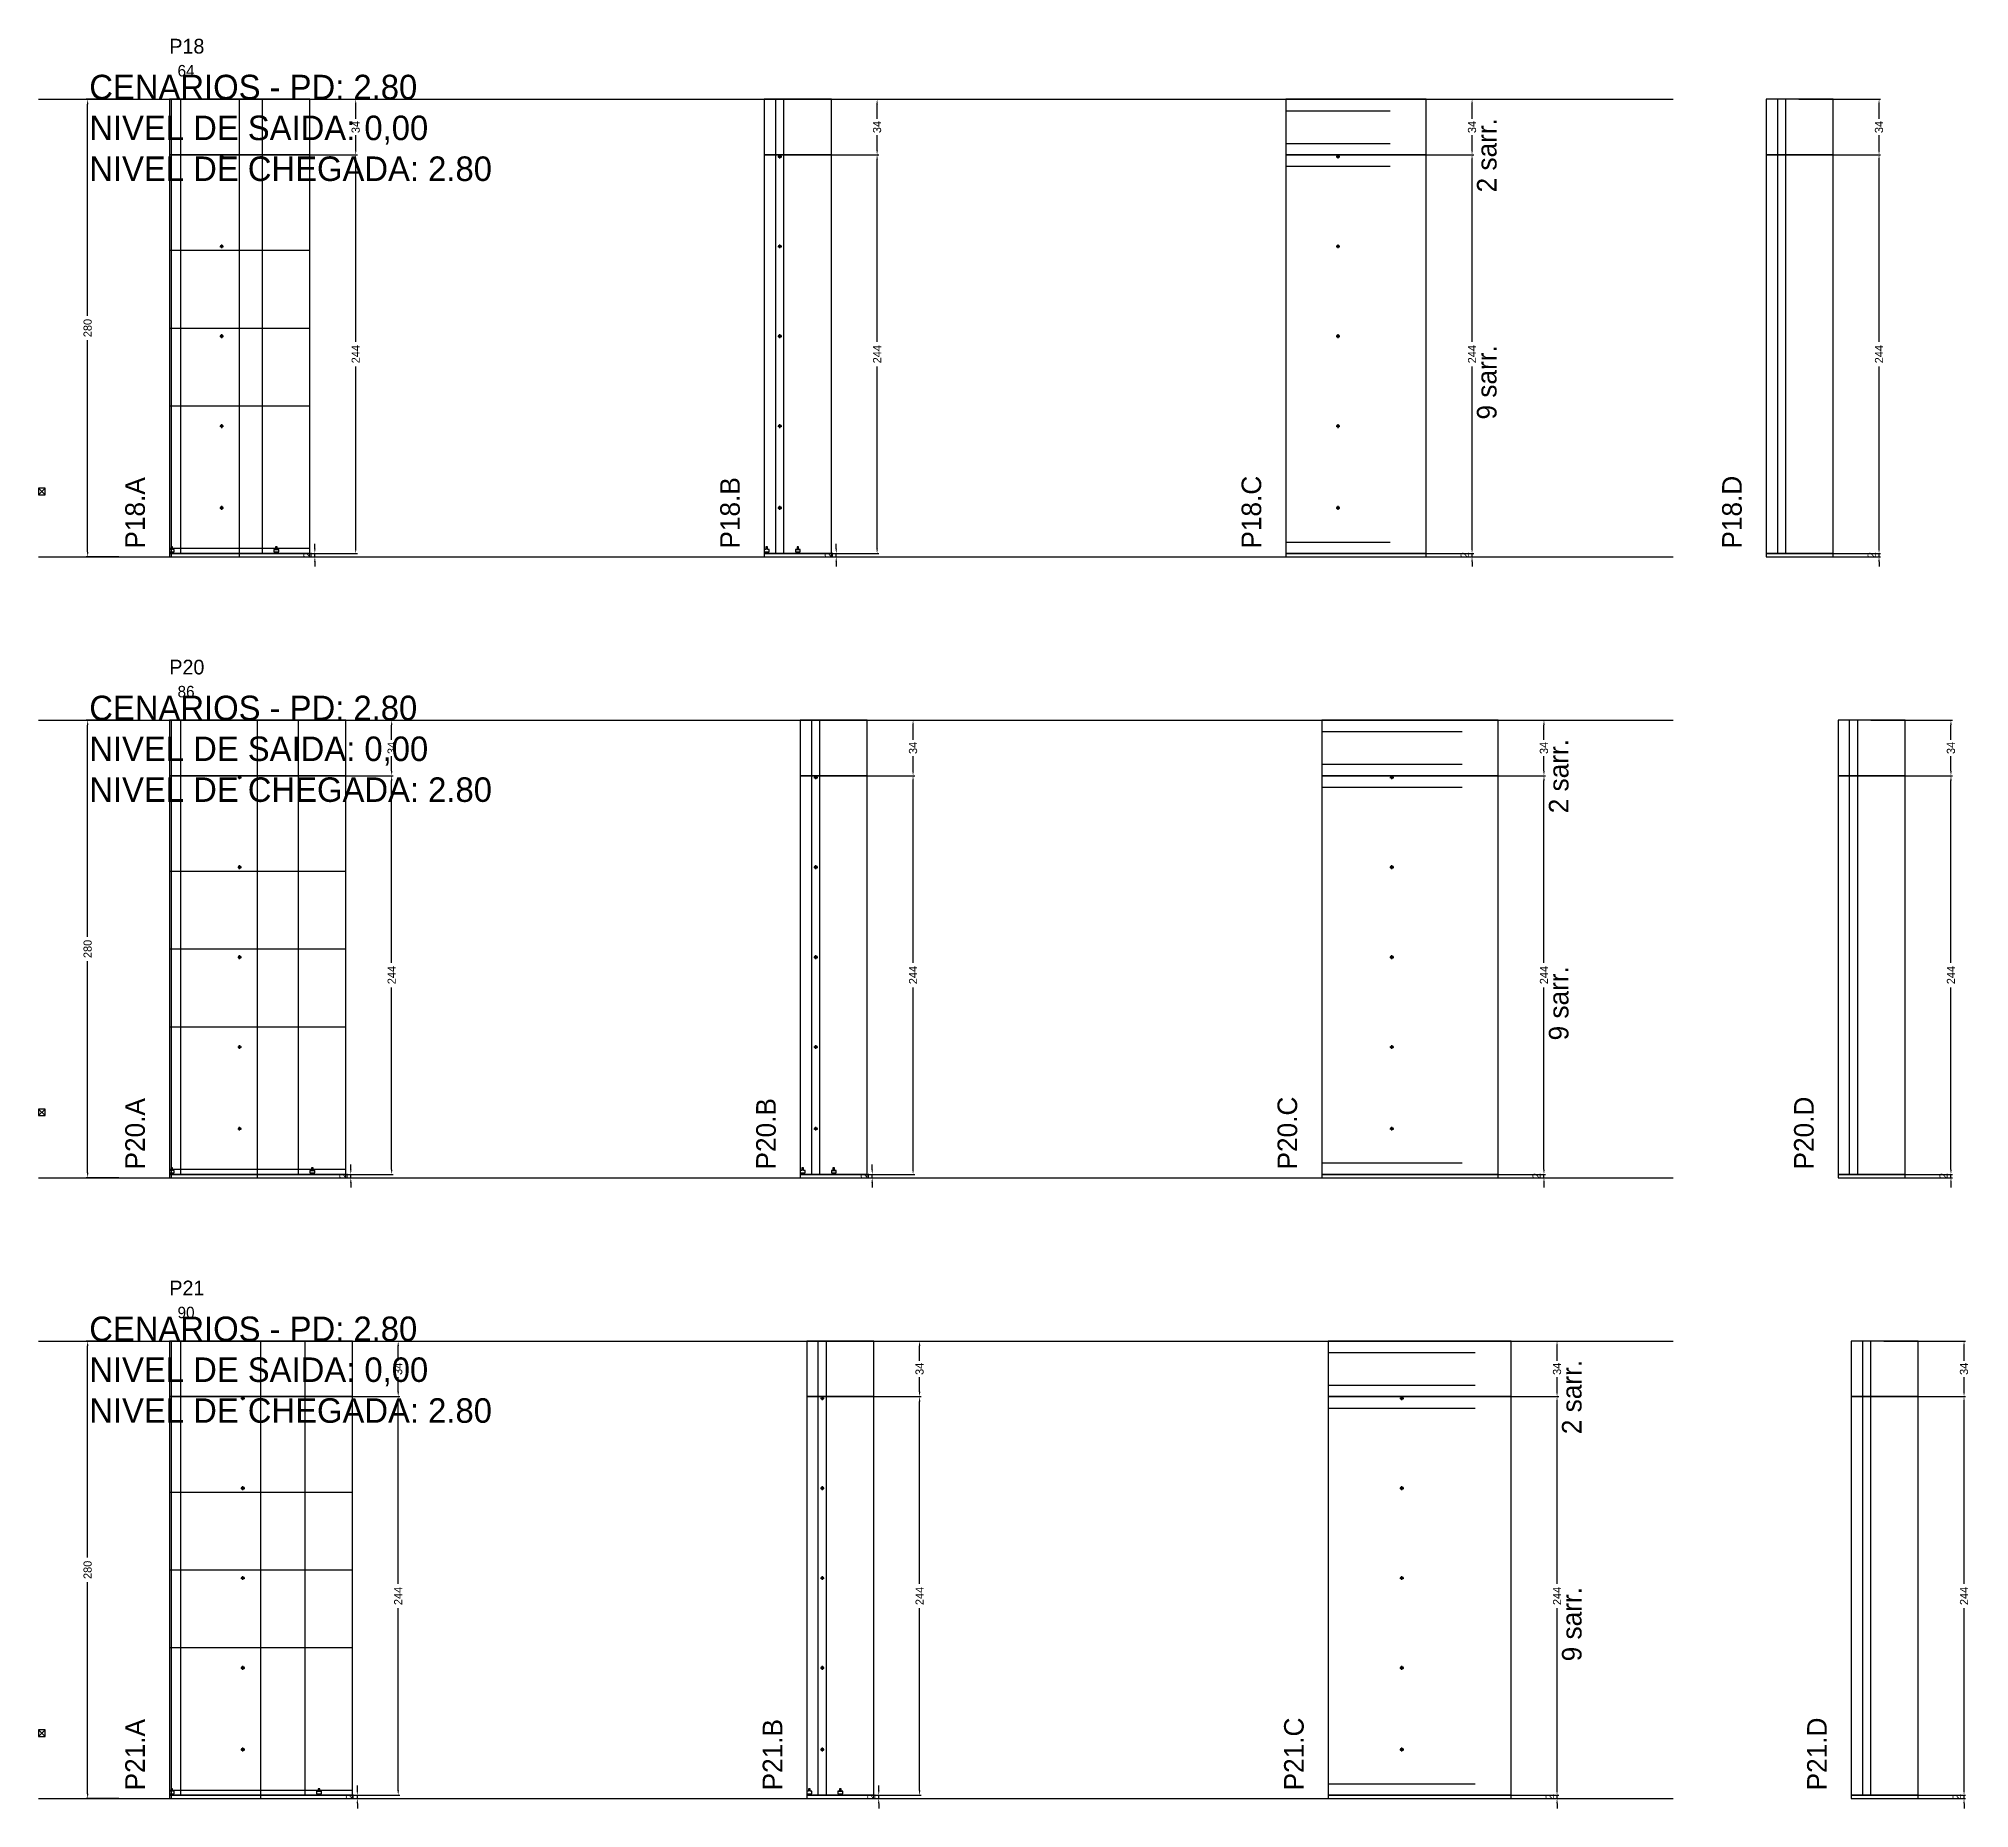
# Model space of a CAD drawing. Header units: centimetres. Extents: x -10500 to 4299, y -11026 to 295.
# Drawn here: x -7000 to -5819, y -3426 to -2343 of the extents above; entities that cross this region are included whole.
import ezdxf

# ---------------------------------------------------------------- set-up
doc = ezdxf.new("R2010")
doc.units = ezdxf.units.CM
doc.linetypes.add('DASHED', pattern=[2, -2])
for name, color, linetype in [('CHAPA', 140, 'Continuous'), ('COTA', 241, 'Continuous'), ('COTAS FURACAO', 16, 'Continuous'), ('Madeira', 30, 'Continuous'), ('MEIO_PONT', 160, 'Continuous'), ('NOMENCLATURA', 7, 'Continuous'), ('Nível', 160, 'Continuous'), ('Painéis', 200, 'Continuous'), ('Perfil Metálico', 150, 'Continuous'), ('SARR_2.2x7', 40, 'Continuous'), ('SARRAFO DE PRESSAO', 200, 'Continuous'), ('texto', 7, 'Continuous'), ('TEXTO_GERAL', 7, 'Continuous')]:
    doc.layers.add(name, color=color, linetype=linetype)
doc.dimstyles.new('PAINEL-NOVA', dxfattribs={"dimtxt": 5, "dimasz": 3, "dimexe": 1, "dimexo": 1, "dimgap": 1, "dimtad": 1, "dimcen": 2.5, "dimazin": 3, "dimtfac": 1, "dimtmove": 0, "dimatfit": 3})

msp = doc.modelspace()

# ---------------------------------------------------------------- texts
at = {"layer": 'NOMENCLATURA'}
for s, p in [('CENARIOS - PD: 2.80', (-6969, -2380)), ('NIVEL DE SAIDA: 0,00', (-6969, -2405)), ('NIVEL DE CHEGADA: 2.80', (-6969, -2430)), ('CENARIOS - PD: 2.80', (-6969, -2760)), ('NIVEL DE SAIDA: 0,00', (-6969, -2785)), ('NIVEL DE CHEGADA: 2.80', (-6969, -2810)), ('CENARIOS - PD: 2.80', (-6969, -3140)), ('NIVEL DE SAIDA: 0,00', (-6969, -3165)), ('NIVEL DE CHEGADA: 2.80', (-6969, -3190))]:
    msp.add_text(s, height=15, dxfattribs=at).set_placement(p)
for s, p in [('2 sarr.', (-6108, -2437)), ('9 sarr.', (-6108, -2576)), ('P18.A', (-6935, -2655)), ('P18.B', (-6571, -2655)), ('P18.C', (-6252, -2655)), ('P18.D', (-5958, -2655)), ('2 sarr.', (-6064, -2817)), ('9 sarr.', (-6064, -2956)), ('P20.A', (-6935, -3035)), ('P20.B', (-6549, -3035)), ('P20.C', (-6230, -3035)), ('P20.D', (-5914, -3035)), ('2 sarr.', (-6056, -3197)), ('9 sarr.', (-6056, -3336)), ('P21.A', (-6935, -3415)), ('P21.B', (-6545, -3415)), ('P21.C', (-6226, -3415)), ('P21.D', (-5906, -3415))]:
    msp.add_text(s, height=12, rotation=90, dxfattribs=at).set_placement(p)
at = {"layer": 'texto'}
for s, p in [('64', (-6915, -2366)), ('86', (-6915, -2746)), ('90', (-6915, -3126))]:
    msp.add_text(s, height=7, dxfattribs=at).set_placement(p)
at = {"layer": 'TEXTO_GERAL'}
for s, p in [('P18', (-6920, -2352)), ('P20', (-6920, -2732)), ('P21', (-6920, -3112))]:
    msp.add_text(s, height=9, dxfattribs=at).set_placement(p)

# ---------------------------------------------------------------- blocks, each defined once
blk = doc.blocks.new('_CLOSEDFILLED')
at = {"color": 0, "linetype": 'BYBLOCK'}
blk.add_solid([(-1, 0.16), (0, 0), (-1, -0.16)], dxfattribs=at)
blk = doc.blocks.new('*D265')
for p, q in [((-6951, -3140), (-6971, -3140)), ((-6970, -3272.5), (-6970, -3143)), ((-6970, -3417), (-6970, -3287.5)), ((-6951, -3420), (-6971, -3420))]:
    blk.add_line(p, q)
at = {"layer": 'Defpoints'}
for p in [(-6950, -3140), (-6970, -3420), (-6950, -3420)]:
    blk.add_point(p, dxfattribs=at)
at = {"layer": 'COTA', "xscale": 3, "yscale": 3}
for p, rotation in [((-6970, -3140), 90), ((-6970, -3420), 270)]:
    blk.add_blockref('_CLOSEDFILLED', p, dxfattribs=dict(at, rotation=rotation))
at = {"layer": 'COTA', "insert": (-6970, -3280), "char_height": 5, "attachment_point": 5, "rotation": 90}
blk.add_mtext('280', dxfattribs=at)
blk = doc.blocks.new('MULDURA')
at = {"layer": 'Paineis'}
for p, q in [((0, 0), (4, 4)), ((4, 0), (0, 4))]:
    blk.add_line(p, q, dxfattribs=at)
blk.add_lwpolyline([(0, 0), (4, 0), (4, 4), (0, 4)], close=True, dxfattribs=at)
blk = doc.blocks.new('*D267')
for p, q in [((-6829, -3174), (-6779, -3174)), ((-6780, -3288.5), (-6780, -3177)), ((-6780, -3415), (-6780, -3303.5)), ((-6829, -3418), (-6779, -3418))]:
    blk.add_line(p, q)
at = {"layer": 'Defpoints'}
for p in [(-6830, -3174), (-6830, -3418), (-6780, -3418)]:
    blk.add_point(p, dxfattribs=at)
at = {"layer": 'COTA', "xscale": 3, "yscale": 3}
for p, rotation in [((-6780, -3174), 90), ((-6780, -3418), 270)]:
    blk.add_blockref('_CLOSEDFILLED', p, dxfattribs=dict(at, rotation=rotation))
at = {"layer": 'COTA', "insert": (-6780, -3296), "char_height": 5, "attachment_point": 5, "rotation": 90}
blk.add_mtext('244', dxfattribs=at)
blk = doc.blocks.new('*D268')
for p, q in [((-6829, -3140), (-6779, -3140)), ((-6780, -3152), (-6780, -3143)), ((-6780, -3171), (-6780, -3162)), ((-6829, -3174), (-6779, -3174))]:
    blk.add_line(p, q)
at = {"layer": 'Defpoints'}
for p in [(-6830, -3140), (-6830, -3174), (-6780, -3174)]:
    blk.add_point(p, dxfattribs=at)
at = {"layer": 'COTA', "xscale": 3, "yscale": 3}
for p, rotation in [((-6780, -3140), 90), ((-6780, -3174), 270)]:
    blk.add_blockref('_CLOSEDFILLED', p, dxfattribs=dict(at, rotation=rotation))
at = {"layer": 'COTA', "insert": (-6780, -3157), "char_height": 5, "attachment_point": 5, "rotation": 90}
blk.add_mtext('34', dxfattribs=at)
blk = doc.blocks.new('SLIPTEE')
at = {"layer": 'Paineis'}
blk.add_lwpolyline([(0, 0), (3, 0), (3, 1.5), (2, 1.5), (2, 3), (1, 3), (1, 1.5), (0, 1.5)], close=True, dxfattribs=at)
blk = doc.blocks.new('SLIPTDD')
at = {"layer": 'Paineis'}
blk.add_line((0, 1.5), (3, 1.5), dxfattribs=at)
blk.add_lwpolyline([(0, 0), (3, 0), (3, 1.5), (2, 1.5), (2, 3), (1, 3), (1, 1.5), (0, 1.5)], close=True, dxfattribs=at)
blk = doc.blocks.new('furacao')
at = {"layer": 'COTAS FURACAO'}
for p, q in [((-1.2, 0), (1.2, 0)), ((0, -1.2), (0, 1.2))]:
    blk.add_line(p, q, dxfattribs=at)
blk.add_circle((0, 0), 0.8, dxfattribs=at)
blk = doc.blocks.new('*D270')
for p, q in [((-6510, -3174), (-6460, -3174)), ((-6461, -3288.5), (-6461, -3177)), ((-6461, -3415), (-6461, -3303.5)), ((-6510, -3418), (-6460, -3418))]:
    blk.add_line(p, q)
at = {"layer": 'Defpoints'}
for p in [(-6511, -3174), (-6511, -3418), (-6461, -3418)]:
    blk.add_point(p, dxfattribs=at)
at = {"layer": 'COTA', "xscale": 3, "yscale": 3}
for p, rotation in [((-6461, -3174), 90), ((-6461, -3418), 270)]:
    blk.add_blockref('_CLOSEDFILLED', p, dxfattribs=dict(at, rotation=rotation))
at = {"layer": 'COTA', "insert": (-6461, -3296), "char_height": 5, "attachment_point": 5, "rotation": 90}
blk.add_mtext('244', dxfattribs=at)
blk = doc.blocks.new('*D271')
for p, q in [((-6510, -3140), (-6460, -3140)), ((-6461, -3152), (-6461, -3143)), ((-6461, -3171), (-6461, -3162)), ((-6510, -3174), (-6460, -3174))]:
    blk.add_line(p, q)
at = {"layer": 'Defpoints'}
for p in [(-6511, -3140), (-6511, -3174), (-6461, -3174)]:
    blk.add_point(p, dxfattribs=at)
at = {"layer": 'COTA', "xscale": 3, "yscale": 3}
for p, rotation in [((-6461, -3140), 90), ((-6461, -3174), 270)]:
    blk.add_blockref('_CLOSEDFILLED', p, dxfattribs=dict(at, rotation=rotation))
at = {"layer": 'COTA', "insert": (-6461, -3157), "char_height": 5, "attachment_point": 5, "rotation": 90}
blk.add_mtext('34', dxfattribs=at)
blk = doc.blocks.new('*D273')
for p, q in [((-6120, -3174), (-6070, -3174)), ((-6071, -3288.5), (-6071, -3177)), ((-6071, -3415), (-6071, -3303.5)), ((-6120, -3418), (-6070, -3418))]:
    blk.add_line(p, q)
at = {"layer": 'Defpoints'}
for p in [(-6121, -3174), (-6121, -3418), (-6071, -3418)]:
    blk.add_point(p, dxfattribs=at)
at = {"layer": 'COTA', "xscale": 3, "yscale": 3}
for p, rotation in [((-6071, -3174), 90), ((-6071, -3418), 270)]:
    blk.add_blockref('_CLOSEDFILLED', p, dxfattribs=dict(at, rotation=rotation))
at = {"layer": 'COTA', "insert": (-6071, -3296), "char_height": 5, "attachment_point": 5, "rotation": 90}
blk.add_mtext('244', dxfattribs=at)
blk = doc.blocks.new('*D274')
for p, q in [((-6120, -3140), (-6070, -3140)), ((-6071, -3152), (-6071, -3143)), ((-6071, -3171), (-6071, -3162)), ((-6120, -3174), (-6070, -3174))]:
    blk.add_line(p, q)
at = {"layer": 'Defpoints'}
for p in [(-6121, -3140), (-6121, -3174), (-6071, -3174)]:
    blk.add_point(p, dxfattribs=at)
at = {"layer": 'COTA', "xscale": 3, "yscale": 3}
for p, rotation in [((-6071, -3140), 90), ((-6071, -3174), 270)]:
    blk.add_blockref('_CLOSEDFILLED', p, dxfattribs=dict(at, rotation=rotation))
at = {"layer": 'COTA', "insert": (-6071, -3157), "char_height": 5, "attachment_point": 5, "rotation": 90}
blk.add_mtext('34', dxfattribs=at)
blk = doc.blocks.new('*D276')
for p, q in [((-5871, -3174), (-5821, -3174)), ((-5822, -3288.5), (-5822, -3177)), ((-5822, -3415), (-5822, -3303.5)), ((-5871, -3418), (-5821, -3418))]:
    blk.add_line(p, q)
at = {"layer": 'Defpoints'}
for p in [(-5872, -3174), (-5872, -3418), (-5822, -3418)]:
    blk.add_point(p, dxfattribs=at)
at = {"layer": 'COTA', "xscale": 3, "yscale": 3}
for p, rotation in [((-5822, -3174), 90), ((-5822, -3418), 270)]:
    blk.add_blockref('_CLOSEDFILLED', p, dxfattribs=dict(at, rotation=rotation))
at = {"layer": 'COTA', "insert": (-5822, -3296), "char_height": 5, "attachment_point": 5, "rotation": 90}
blk.add_mtext('244', dxfattribs=at)
blk = doc.blocks.new('*D277')
for p, q in [((-5871, -3140), (-5821, -3140)), ((-5822, -3152), (-5822, -3143)), ((-5822, -3171), (-5822, -3162)), ((-5871, -3174), (-5821, -3174))]:
    blk.add_line(p, q)
at = {"layer": 'Defpoints'}
for p in [(-5872, -3140), (-5872, -3174), (-5822, -3174)]:
    blk.add_point(p, dxfattribs=at)
at = {"layer": 'COTA', "xscale": 3, "yscale": 3}
for p, rotation in [((-5822, -3140), 90), ((-5822, -3174), 270)]:
    blk.add_blockref('_CLOSEDFILLED', p, dxfattribs=dict(at, rotation=rotation))
at = {"layer": 'COTA', "insert": (-5822, -3157), "char_height": 5, "attachment_point": 5, "rotation": 90}
blk.add_mtext('34', dxfattribs=at)
blk = doc.blocks.new('*D231')
for p, q in [((-6951, -2760), (-6971, -2760)), ((-6970, -2892.5), (-6970, -2763)), ((-6970, -3037), (-6970, -2907.5)), ((-6951, -3040), (-6971, -3040))]:
    blk.add_line(p, q)
at = {"layer": 'Defpoints'}
for p in [(-6950, -2760), (-6970, -3040), (-6950, -3040)]:
    blk.add_point(p, dxfattribs=at)
at = {"layer": 'COTA', "xscale": 3, "yscale": 3}
for p, rotation in [((-6970, -2760), 90), ((-6970, -3040), 270)]:
    blk.add_blockref('_CLOSEDFILLED', p, dxfattribs=dict(at, rotation=rotation))
at = {"layer": 'COTA', "insert": (-6970, -2900), "char_height": 5, "attachment_point": 5, "rotation": 90}
blk.add_mtext('280', dxfattribs=at)
blk = doc.blocks.new('*D233')
for p, q in [((-6833, -2794), (-6783, -2794)), ((-6784, -2908.5), (-6784, -2797)), ((-6784, -3035), (-6784, -2923.5)), ((-6833, -3038), (-6783, -3038))]:
    blk.add_line(p, q)
at = {"layer": 'Defpoints'}
for p in [(-6834, -2794), (-6834, -3038), (-6784, -3038)]:
    blk.add_point(p, dxfattribs=at)
at = {"layer": 'COTA', "xscale": 3, "yscale": 3}
for p, rotation in [((-6784, -2794), 90), ((-6784, -3038), 270)]:
    blk.add_blockref('_CLOSEDFILLED', p, dxfattribs=dict(at, rotation=rotation))
at = {"layer": 'COTA', "insert": (-6784, -2916), "char_height": 5, "attachment_point": 5, "rotation": 90}
blk.add_mtext('244', dxfattribs=at)
blk = doc.blocks.new('*D234')
for p, q in [((-6833, -2760), (-6783, -2760)), ((-6784, -2772), (-6784, -2763)), ((-6784, -2791), (-6784, -2782)), ((-6833, -2794), (-6783, -2794))]:
    blk.add_line(p, q)
at = {"layer": 'Defpoints'}
for p in [(-6834, -2760), (-6834, -2794), (-6784, -2794)]:
    blk.add_point(p, dxfattribs=at)
at = {"layer": 'COTA', "xscale": 3, "yscale": 3}
for p, rotation in [((-6784, -2760), 90), ((-6784, -2794), 270)]:
    blk.add_blockref('_CLOSEDFILLED', p, dxfattribs=dict(at, rotation=rotation))
at = {"layer": 'COTA', "insert": (-6784, -2777), "char_height": 5, "attachment_point": 5, "rotation": 90}
blk.add_mtext('34', dxfattribs=at)
blk = doc.blocks.new('*D236')
for p, q in [((-6514, -2794), (-6464, -2794)), ((-6465, -2908.5), (-6465, -2797)), ((-6465, -3035), (-6465, -2923.5)), ((-6514, -3038), (-6464, -3038))]:
    blk.add_line(p, q)
at = {"layer": 'Defpoints'}
for p in [(-6515, -2794), (-6515, -3038), (-6465, -3038)]:
    blk.add_point(p, dxfattribs=at)
at = {"layer": 'COTA', "xscale": 3, "yscale": 3}
for p, rotation in [((-6465, -2794), 90), ((-6465, -3038), 270)]:
    blk.add_blockref('_CLOSEDFILLED', p, dxfattribs=dict(at, rotation=rotation))
at = {"layer": 'COTA', "insert": (-6465, -2916), "char_height": 5, "attachment_point": 5, "rotation": 90}
blk.add_mtext('244', dxfattribs=at)
blk = doc.blocks.new('*D237')
for p, q in [((-6514, -2760), (-6464, -2760)), ((-6465, -2772), (-6465, -2763)), ((-6465, -2791), (-6465, -2782)), ((-6514, -2794), (-6464, -2794))]:
    blk.add_line(p, q)
at = {"layer": 'Defpoints'}
for p in [(-6515, -2760), (-6515, -2794), (-6465, -2794)]:
    blk.add_point(p, dxfattribs=at)
at = {"layer": 'COTA', "xscale": 3, "yscale": 3}
for p, rotation in [((-6465, -2760), 90), ((-6465, -2794), 270)]:
    blk.add_blockref('_CLOSEDFILLED', p, dxfattribs=dict(at, rotation=rotation))
at = {"layer": 'COTA', "insert": (-6465, -2777), "char_height": 5, "attachment_point": 5, "rotation": 90}
blk.add_mtext('34', dxfattribs=at)
blk = doc.blocks.new('*D239')
for p, q in [((-6128, -2794), (-6078, -2794)), ((-6079, -2908.5), (-6079, -2797)), ((-6079, -3035), (-6079, -2923.5)), ((-6128, -3038), (-6078, -3038))]:
    blk.add_line(p, q)
at = {"layer": 'Defpoints'}
for p in [(-6129, -2794), (-6129, -3038), (-6079, -3038)]:
    blk.add_point(p, dxfattribs=at)
at = {"layer": 'COTA', "xscale": 3, "yscale": 3}
for p, rotation in [((-6079, -2794), 90), ((-6079, -3038), 270)]:
    blk.add_blockref('_CLOSEDFILLED', p, dxfattribs=dict(at, rotation=rotation))
at = {"layer": 'COTA', "insert": (-6079, -2916), "char_height": 5, "attachment_point": 5, "rotation": 90}
blk.add_mtext('244', dxfattribs=at)
blk = doc.blocks.new('*D240')
for p, q in [((-6128, -2760), (-6078, -2760)), ((-6079, -2772), (-6079, -2763)), ((-6079, -2791), (-6079, -2782)), ((-6128, -2794), (-6078, -2794))]:
    blk.add_line(p, q)
at = {"layer": 'Defpoints'}
for p in [(-6129, -2760), (-6129, -2794), (-6079, -2794)]:
    blk.add_point(p, dxfattribs=at)
at = {"layer": 'COTA', "xscale": 3, "yscale": 3}
for p, rotation in [((-6079, -2760), 90), ((-6079, -2794), 270)]:
    blk.add_blockref('_CLOSEDFILLED', p, dxfattribs=dict(at, rotation=rotation))
at = {"layer": 'COTA', "insert": (-6079, -2777), "char_height": 5, "attachment_point": 5, "rotation": 90}
blk.add_mtext('34', dxfattribs=at)
blk = doc.blocks.new('*D242')
for p, q in [((-5879, -2794), (-5829, -2794)), ((-5830, -2908.5), (-5830, -2797)), ((-5830, -3035), (-5830, -2923.5)), ((-5879, -3038), (-5829, -3038))]:
    blk.add_line(p, q)
at = {"layer": 'Defpoints'}
for p in [(-5880, -2794), (-5880, -3038), (-5830, -3038)]:
    blk.add_point(p, dxfattribs=at)
at = {"layer": 'COTA', "xscale": 3, "yscale": 3}
for p, rotation in [((-5830, -2794), 90), ((-5830, -3038), 270)]:
    blk.add_blockref('_CLOSEDFILLED', p, dxfattribs=dict(at, rotation=rotation))
at = {"layer": 'COTA', "insert": (-5830, -2916), "char_height": 5, "attachment_point": 5, "rotation": 90}
blk.add_mtext('244', dxfattribs=at)
blk = doc.blocks.new('*D243')
for p, q in [((-5879, -2760), (-5829, -2760)), ((-5830, -2772), (-5830, -2763)), ((-5830, -2791), (-5830, -2782)), ((-5879, -2794), (-5829, -2794))]:
    blk.add_line(p, q)
at = {"layer": 'Defpoints'}
for p in [(-5880, -2760), (-5880, -2794), (-5830, -2794)]:
    blk.add_point(p, dxfattribs=at)
at = {"layer": 'COTA', "xscale": 3, "yscale": 3}
for p, rotation in [((-5830, -2760), 90), ((-5830, -2794), 270)]:
    blk.add_blockref('_CLOSEDFILLED', p, dxfattribs=dict(at, rotation=rotation))
at = {"layer": 'COTA', "insert": (-5830, -2777), "char_height": 5, "attachment_point": 5, "rotation": 90}
blk.add_mtext('34', dxfattribs=at)
blk = doc.blocks.new('*D197')
for p, q in [((-6951, -2380), (-6971, -2380)), ((-6970, -2512.5), (-6970, -2383)), ((-6970, -2657), (-6970, -2527.5)), ((-6951, -2660), (-6971, -2660))]:
    blk.add_line(p, q)
at = {"layer": 'Defpoints'}
for p in [(-6950, -2380), (-6970, -2660), (-6950, -2660)]:
    blk.add_point(p, dxfattribs=at)
at = {"layer": 'COTA', "xscale": 3, "yscale": 3}
for p, rotation in [((-6970, -2380), 90), ((-6970, -2660), 270)]:
    blk.add_blockref('_CLOSEDFILLED', p, dxfattribs=dict(at, rotation=rotation))
at = {"layer": 'COTA', "insert": (-6970, -2520), "char_height": 5, "attachment_point": 5, "rotation": 90}
blk.add_mtext('280', dxfattribs=at)
blk = doc.blocks.new('*D199')
for p, q in [((-6855, -2414), (-6805, -2414)), ((-6806, -2528.5), (-6806, -2417)), ((-6806, -2655), (-6806, -2543.5)), ((-6855, -2658), (-6805, -2658))]:
    blk.add_line(p, q)
at = {"layer": 'Defpoints'}
for p in [(-6856, -2414), (-6856, -2658), (-6806, -2658)]:
    blk.add_point(p, dxfattribs=at)
at = {"layer": 'COTA', "xscale": 3, "yscale": 3}
for p, rotation in [((-6806, -2414), 90), ((-6806, -2658), 270)]:
    blk.add_blockref('_CLOSEDFILLED', p, dxfattribs=dict(at, rotation=rotation))
at = {"layer": 'COTA', "insert": (-6806, -2536), "char_height": 5, "attachment_point": 5, "rotation": 90}
blk.add_mtext('244', dxfattribs=at)
blk = doc.blocks.new('*D200')
for p, q in [((-6855, -2380), (-6805, -2380)), ((-6806, -2392), (-6806, -2383)), ((-6806, -2411), (-6806, -2402)), ((-6855, -2414), (-6805, -2414))]:
    blk.add_line(p, q)
at = {"layer": 'Defpoints'}
for p in [(-6856, -2380), (-6856, -2414), (-6806, -2414)]:
    blk.add_point(p, dxfattribs=at)
at = {"layer": 'COTA', "xscale": 3, "yscale": 3}
for p, rotation in [((-6806, -2380), 90), ((-6806, -2414), 270)]:
    blk.add_blockref('_CLOSEDFILLED', p, dxfattribs=dict(at, rotation=rotation))
at = {"layer": 'COTA', "insert": (-6806, -2397), "char_height": 5, "attachment_point": 5, "rotation": 90}
blk.add_mtext('34', dxfattribs=at)
blk = doc.blocks.new('*D202')
for p, q in [((-6536, -2414), (-6486, -2414)), ((-6487, -2528.5), (-6487, -2417)), ((-6487, -2655), (-6487, -2543.5)), ((-6536, -2658), (-6486, -2658))]:
    blk.add_line(p, q)
at = {"layer": 'Defpoints'}
for p in [(-6537, -2414), (-6537, -2658), (-6487, -2658)]:
    blk.add_point(p, dxfattribs=at)
at = {"layer": 'COTA', "xscale": 3, "yscale": 3}
for p, rotation in [((-6487, -2414), 90), ((-6487, -2658), 270)]:
    blk.add_blockref('_CLOSEDFILLED', p, dxfattribs=dict(at, rotation=rotation))
at = {"layer": 'COTA', "insert": (-6487, -2536), "char_height": 5, "attachment_point": 5, "rotation": 90}
blk.add_mtext('244', dxfattribs=at)
blk = doc.blocks.new('*D203')
for p, q in [((-6536, -2380), (-6486, -2380)), ((-6487, -2392), (-6487, -2383)), ((-6487, -2411), (-6487, -2402)), ((-6536, -2414), (-6486, -2414))]:
    blk.add_line(p, q)
at = {"layer": 'Defpoints'}
for p in [(-6537, -2380), (-6537, -2414), (-6487, -2414)]:
    blk.add_point(p, dxfattribs=at)
at = {"layer": 'COTA', "xscale": 3, "yscale": 3}
for p, rotation in [((-6487, -2380), 90), ((-6487, -2414), 270)]:
    blk.add_blockref('_CLOSEDFILLED', p, dxfattribs=dict(at, rotation=rotation))
at = {"layer": 'COTA', "insert": (-6487, -2397), "char_height": 5, "attachment_point": 5, "rotation": 90}
blk.add_mtext('34', dxfattribs=at)
blk = doc.blocks.new('*D205')
for p, q in [((-6172, -2414), (-6122, -2414)), ((-6123, -2528.5), (-6123, -2417)), ((-6123, -2655), (-6123, -2543.5)), ((-6172, -2658), (-6122, -2658))]:
    blk.add_line(p, q)
at = {"layer": 'Defpoints'}
for p in [(-6173, -2414), (-6173, -2658), (-6123, -2658)]:
    blk.add_point(p, dxfattribs=at)
at = {"layer": 'COTA', "xscale": 3, "yscale": 3}
for p, rotation in [((-6123, -2414), 90), ((-6123, -2658), 270)]:
    blk.add_blockref('_CLOSEDFILLED', p, dxfattribs=dict(at, rotation=rotation))
at = {"layer": 'COTA', "insert": (-6123, -2536), "char_height": 5, "attachment_point": 5, "rotation": 90}
blk.add_mtext('244', dxfattribs=at)
blk = doc.blocks.new('*D206')
for p, q in [((-6172, -2380), (-6122, -2380)), ((-6123, -2392), (-6123, -2383)), ((-6123, -2411), (-6123, -2402)), ((-6172, -2414), (-6122, -2414))]:
    blk.add_line(p, q)
at = {"layer": 'Defpoints'}
for p in [(-6173, -2380), (-6173, -2414), (-6123, -2414)]:
    blk.add_point(p, dxfattribs=at)
at = {"layer": 'COTA', "xscale": 3, "yscale": 3}
for p, rotation in [((-6123, -2380), 90), ((-6123, -2414), 270)]:
    blk.add_blockref('_CLOSEDFILLED', p, dxfattribs=dict(at, rotation=rotation))
at = {"layer": 'COTA', "insert": (-6123, -2397), "char_height": 5, "attachment_point": 5, "rotation": 90}
blk.add_mtext('34', dxfattribs=at)
blk = doc.blocks.new('*D208')
for p, q in [((-5923, -2414), (-5873, -2414)), ((-5874, -2528.5), (-5874, -2417)), ((-5874, -2655), (-5874, -2543.5)), ((-5923, -2658), (-5873, -2658))]:
    blk.add_line(p, q)
at = {"layer": 'Defpoints'}
for p in [(-5924, -2414), (-5924, -2658), (-5874, -2658)]:
    blk.add_point(p, dxfattribs=at)
at = {"layer": 'COTA', "xscale": 3, "yscale": 3}
for p, rotation in [((-5874, -2414), 90), ((-5874, -2658), 270)]:
    blk.add_blockref('_CLOSEDFILLED', p, dxfattribs=dict(at, rotation=rotation))
at = {"layer": 'COTA', "insert": (-5874, -2536), "char_height": 5, "attachment_point": 5, "rotation": 90}
blk.add_mtext('244', dxfattribs=at)
blk = doc.blocks.new('*D209')
for p, q in [((-5923, -2380), (-5873, -2380)), ((-5874, -2392), (-5874, -2383)), ((-5874, -2411), (-5874, -2402)), ((-5923, -2414), (-5873, -2414))]:
    blk.add_line(p, q)
at = {"layer": 'Defpoints'}
for p in [(-5924, -2380), (-5924, -2414), (-5874, -2414)]:
    blk.add_point(p, dxfattribs=at)
at = {"layer": 'COTA', "xscale": 3, "yscale": 3}
for p, rotation in [((-5874, -2380), 90), ((-5874, -2414), 270)]:
    blk.add_blockref('_CLOSEDFILLED', p, dxfattribs=dict(at, rotation=rotation))
at = {"layer": 'COTA', "insert": (-5874, -2397), "char_height": 5, "attachment_point": 5, "rotation": 90}
blk.add_mtext('34', dxfattribs=at)

# ---------------------------------------------------------------- dimensions: what is measured, and where the dimension line sits
at = {"layer": 'COTA'}
for base, p1, p2, picture, middle in [((-6970, -2660), (-6950, -2660), (-6950, -2380), '*D197', (-6970, -2520)), ((-6806, -2414), (-6856, -2414), (-6856, -2380), '*D200', (-6806, -2397)), ((-6487, -2414), (-6537, -2414), (-6537, -2380), '*D203', (-6487, -2397)), ((-6123, -2414), (-6173, -2414), (-6173, -2380), '*D206', (-6123, -2397)), ((-5874, -2414), (-5924, -2414), (-5924, -2380), '*D209', (-5874, -2397)), ((-6806, -2658), (-6856, -2658), (-6856, -2414), '*D199', (-6806, -2536)), ((-6487, -2658), (-6537, -2658), (-6537, -2414), '*D202', (-6487, -2536)), ((-6123, -2658), (-6173, -2658), (-6173, -2414), '*D205', (-6123, -2536)), ((-5874, -2658), (-5924, -2658), (-5924, -2414), '*D208', (-5874, -2536)), ((-6970, -3040), (-6950, -3040), (-6950, -2760), '*D231', (-6970, -2900)), ((-6784, -2794), (-6834, -2794), (-6834, -2760), '*D234', (-6784, -2777)), ((-6465, -2794), (-6515, -2794), (-6515, -2760), '*D237', (-6465, -2777)), ((-6079, -2794), (-6129, -2794), (-6129, -2760), '*D240', (-6079, -2777)), ((-5830, -2794), (-5880, -2794), (-5880, -2760), '*D243', (-5830, -2777)), ((-6784, -3038), (-6834, -3038), (-6834, -2794), '*D233', (-6784, -2916)), ((-6465, -3038), (-6515, -3038), (-6515, -2794), '*D236', (-6465, -2916)), ((-6079, -3038), (-6129, -3038), (-6129, -2794), '*D239', (-6079, -2916)), ((-5830, -3038), (-5880, -3038), (-5880, -2794), '*D242', (-5830, -2916)), ((-6970, -3420), (-6950, -3420), (-6950, -3140), '*D265', (-6970, -3280)), ((-6780, -3174), (-6830, -3174), (-6830, -3140), '*D268', (-6780, -3157)), ((-6461, -3174), (-6511, -3174), (-6511, -3140), '*D271', (-6461, -3157)), ((-6071, -3174), (-6121, -3174), (-6121, -3140), '*D274', (-6071, -3157)), ((-5822, -3174), (-5872, -3174), (-5872, -3140), '*D277', (-5822, -3157)), ((-6780, -3418), (-6830, -3418), (-6830, -3174), '*D267', (-6780, -3296)), ((-6461, -3418), (-6511, -3418), (-6511, -3174), '*D270', (-6461, -3296)), ((-6071, -3418), (-6121, -3418), (-6121, -3174), '*D273', (-6071, -3296)), ((-5822, -3418), (-5872, -3418), (-5872, -3174), '*D276', (-5822, -3296))]:
    dim = msp.add_linear_dim(base=base, p1=p1, p2=p2, angle=90, dimstyle='PAINEL-NOVA', dxfattribs=at)
    dim.commit()
    dim.dimension.update_dxf_attribs({"geometry": picture, "text_midpoint": middle})
for base, p1, p2 in [((-6831, -2660), (-6856, -2660), (-6856, -2658)), ((-6512, -2660), (-6537, -2660), (-6537, -2658)), ((-6123, -2660), (-6173, -2660), (-6173, -2658)), ((-5874, -2660), (-5924, -2660), (-5924, -2658)), ((-6809, -3040), (-6834, -3040), (-6834, -3038)), ((-6490, -3040), (-6515, -3040), (-6515, -3038)), ((-6079, -3040), (-6129, -3040), (-6129, -3038)), ((-5830, -3040), (-5880, -3040), (-5880, -3038)), ((-6805, -3420), (-6830, -3420), (-6830, -3418)), ((-6486, -3420), (-6511, -3420), (-6511, -3418)), ((-6071, -3420), (-6121, -3420), (-6121, -3418)), ((-5822, -3420), (-5872, -3420), (-5872, -3418))]:
    msp.add_linear_dim(base=base, p1=p1, p2=p2, angle=90, dimstyle='PAINEL-NOVA', dxfattribs=at).render()

# ---------------------------------------------------------------- linework, layer by layer
at = {"layer": 'CHAPA'}
for points in [[(-6920, -2660), (-6918.8, -2660), (-6918.8, -2380), (-6920, -2380)], [(-6920, -3040), (-6918.8, -3040), (-6918.8, -2760), (-6920, -2760)], [(-6920, -3420), (-6918.8, -3420), (-6918.8, -3140), (-6920, -3140)]]:
    msp.add_lwpolyline(points, close=True, dxfattribs=at)
at = {"layer": 'Madeira'}
for points in [[(-6920, -2472.4), (-6834, -2472.4)], [(-6920, -2567.6), (-6834, -2567.6)], [(-6920, -2852.4), (-6812, -2852.4)], [(-6920, -2947.6), (-6812, -2947.6)], [(-6920, -3232.4), (-6808, -3232.4)], [(-6920, -3327.6), (-6808, -3327.6)]]:
    msp.add_lwpolyline(points, dxfattribs=at)
at = {"layer": 'MEIO_PONT'}
for points in [[(-6920, -2520), (-6834, -2520)], [(-6920, -2900), (-6812, -2900)], [(-6920, -3280), (-6808, -3280)]]:
    msp.add_lwpolyline(points, dxfattribs=at)
at = {"layer": 'Nível', "linetype": 'DASHED'}
for points in [[(-7000, -2380), (-6000, -2380)], [(-7000, -2660), (-6000, -2660)], [(-7000, -2760), (-6000, -2760)], [(-7000, -3040), (-6000, -3040)], [(-7000, -3140), (-6000, -3140)], [(-7000, -3420), (-6000, -3420)]]:
    msp.add_lwpolyline(points, dxfattribs=at)
at = {"layer": 'Painéis'}
for points in [[(-6920, -2414), (-6834, -2414), (-6834, -2380), (-6920, -2380)], [(-6920, -2660), (-6834, -2660), (-6834, -2380), (-6920, -2380)], [(-6556, -2414), (-6515, -2414), (-6515, -2380), (-6556, -2380)], [(-6237, -2414), (-6151, -2414), (-6151, -2380), (-6237, -2380)], [(-5943, -2414), (-5902, -2414), (-5902, -2380), (-5943, -2380)], [(-6920, -2658), (-6834, -2658), (-6834, -2414), (-6920, -2414)], [(-6556, -2658), (-6515, -2658), (-6515, -2414), (-6556, -2414)], [(-6237, -2658), (-6151, -2658), (-6151, -2414), (-6237, -2414)], [(-5943, -2658), (-5902, -2658), (-5902, -2414), (-5943, -2414)], [(-6920, -2660), (-6834, -2660), (-6834, -2658), (-6920, -2658)], [(-6556, -2660), (-6515, -2660), (-6515, -2658), (-6556, -2658)], [(-6237, -2660), (-6151, -2660), (-6151, -2658), (-6237, -2658)], [(-5943, -2660), (-5902, -2660), (-5902, -2658), (-5943, -2658)], [(-6920, -2794), (-6812, -2794), (-6812, -2760), (-6920, -2760)], [(-6920, -3040), (-6812, -3040), (-6812, -2760), (-6920, -2760)], [(-6534, -2794), (-6493, -2794), (-6493, -2760), (-6534, -2760)], [(-6215, -2794), (-6107, -2794), (-6107, -2760), (-6215, -2760)], [(-5899, -2794), (-5858, -2794), (-5858, -2760), (-5899, -2760)], [(-6920, -3038), (-6812, -3038), (-6812, -2794), (-6920, -2794)], [(-6534, -3038), (-6493, -3038), (-6493, -2794), (-6534, -2794)], [(-6215, -3038), (-6107, -3038), (-6107, -2794), (-6215, -2794)], [(-5899, -3038), (-5858, -3038), (-5858, -2794), (-5899, -2794)], [(-6920, -3040), (-6812, -3040), (-6812, -3038), (-6920, -3038)], [(-6534, -3040), (-6493, -3040), (-6493, -3038), (-6534, -3038)], [(-6215, -3040), (-6107, -3040), (-6107, -3038), (-6215, -3038)], [(-5899, -3040), (-5858, -3040), (-5858, -3038), (-5899, -3038)], [(-6920, -3174), (-6808, -3174), (-6808, -3140), (-6920, -3140)], [(-6920, -3420), (-6808, -3420), (-6808, -3140), (-6920, -3140)], [(-6530, -3174), (-6489, -3174), (-6489, -3140), (-6530, -3140)], [(-6211, -3174), (-6099, -3174), (-6099, -3140), (-6211, -3140)], [(-5891, -3174), (-5850, -3174), (-5850, -3140), (-5891, -3140)], [(-6920, -3418), (-6808, -3418), (-6808, -3174), (-6920, -3174)], [(-6530, -3418), (-6489, -3418), (-6489, -3174), (-6530, -3174)], [(-6211, -3418), (-6099, -3418), (-6099, -3174), (-6211, -3174)], [(-5891, -3418), (-5850, -3418), (-5850, -3174), (-5891, -3174)], [(-6920, -3420), (-6808, -3420), (-6808, -3418), (-6920, -3418)], [(-6530, -3420), (-6489, -3420), (-6489, -3418), (-6530, -3418)], [(-6211, -3420), (-6099, -3420), (-6099, -3418), (-6211, -3418)], [(-5891, -3420), (-5850, -3420), (-5850, -3418), (-5891, -3418)]]:
    msp.add_lwpolyline(points, close=True, dxfattribs=at)
at = {"layer": 'Perfil Metálico'}
for p, q in [((-6877, -2660), (-6877, -2380)), ((-6866, -3040), (-6866, -2760)), ((-6864, -3420), (-6864, -3140))]:
    msp.add_line(p, q, dxfattribs=at)
at = {"layer": 'SARR_2.2x7'}
for points in [[(-6913, -2414), (-6913, -2380)], [(-6863, -2414), (-6863, -2380)], [(-6549, -2414), (-6549, -2380)], [(-6544, -2414), (-6544, -2380)], [(-5936, -2414), (-5936, -2380)], [(-5931, -2414), (-5931, -2380)], [(-6237, -2387), (-6173, -2387)], [(-6237, -2407), (-6173, -2407)], [(-6237, -2421), (-6173, -2421)], [(-6237, -2651), (-6173, -2651)], [(-6913, -2794), (-6913, -2760)], [(-6841, -2794), (-6841, -2760)], [(-6527, -2794), (-6527, -2760)], [(-6522, -2794), (-6522, -2760)], [(-5892, -2794), (-5892, -2760)], [(-5887, -2794), (-5887, -2760)], [(-6215, -2767), (-6129, -2767)], [(-6215, -2787), (-6129, -2787)], [(-6215, -2801), (-6129, -2801)], [(-6215, -3031), (-6129, -3031)], [(-6913, -3174), (-6913, -3140)], [(-6837, -3174), (-6837, -3140)], [(-6523, -3174), (-6523, -3140)], [(-6518, -3174), (-6518, -3140)], [(-5884, -3174), (-5884, -3140)], [(-5879, -3174), (-5879, -3140)], [(-6211, -3147), (-6121, -3147)], [(-6211, -3167), (-6121, -3167)], [(-6211, -3181), (-6121, -3181)], [(-6211, -3411), (-6121, -3411)]]:
    msp.add_lwpolyline(points, dxfattribs=at)
at = {"layer": 'SARR_2.2x7', "linetype": 'DASHED'}
for points in [[(-6913, -2658), (-6913, -2414)], [(-6863, -2658), (-6863, -2414)], [(-6549, -2658), (-6549, -2414)], [(-6544, -2658), (-6544, -2414)], [(-5936, -2658), (-5936, -2414)], [(-5931, -2658), (-5931, -2414)], [(-6913, -3038), (-6913, -2794)], [(-6841, -3038), (-6841, -2794)], [(-6527, -3038), (-6527, -2794)], [(-6522, -3038), (-6522, -2794)], [(-5892, -3038), (-5892, -2794)], [(-5887, -3038), (-5887, -2794)], [(-6913, -3418), (-6913, -3174)], [(-6837, -3418), (-6837, -3174)], [(-6523, -3418), (-6523, -3174)], [(-6518, -3418), (-6518, -3174)], [(-5884, -3418), (-5884, -3174)], [(-5879, -3418), (-5879, -3174)]]:
    msp.add_lwpolyline(points, dxfattribs=at)
at = {"layer": 'SARRAFO DE PRESSAO'}
for points in [[(-6920, -2660), (-6834, -2660), (-6834, -2655), (-6920, -2655)], [(-6920, -3040), (-6812, -3040), (-6812, -3035), (-6920, -3035)], [(-6920, -3420), (-6808, -3420), (-6808, -3415), (-6920, -3415)]]:
    msp.add_lwpolyline(points, close=True, dxfattribs=at)

# ---------------------------------------------------------------- block references
at = {"layer": 'COTA'}
for name, p in [('furacao', (-6888, -2415)), ('furacao', (-6546.5, -2415)), ('furacao', (-6205, -2415)), ('furacao', (-6888, -2470)), ('furacao', (-6546.5, -2470)), ('furacao', (-6205, -2470)), ('furacao', (-6888, -2525)), ('furacao', (-6546.5, -2525)), ('furacao', (-6205, -2525)), ('furacao', (-6888, -2580)), ('furacao', (-6546.5, -2580)), ('furacao', (-6205, -2580)), ('MULDURA', (-7000, -2622)), ('furacao', (-6888, -2630)), ('furacao', (-6546.5, -2630)), ('furacao', (-6205, -2630)), ('SLIPTEE', (-6920, -2657)), ('SLIPTDD', (-6856, -2657)), ('SLIPTEE', (-6556, -2657)), ('SLIPTDD', (-6537, -2657)), ('furacao', (-6877, -2795)), ('furacao', (-6524.5, -2795)), ('furacao', (-6172, -2795)), ('furacao', (-6877, -2850)), ('furacao', (-6524.5, -2850)), ('furacao', (-6172, -2850)), ('furacao', (-6877, -2905)), ('furacao', (-6524.5, -2905)), ('furacao', (-6172, -2905)), ('furacao', (-6877, -2960)), ('furacao', (-6524.5, -2960)), ('furacao', (-6172, -2960)), ('MULDURA', (-7000, -3002)), ('furacao', (-6877, -3010)), ('furacao', (-6524.5, -3010)), ('furacao', (-6172, -3010)), ('SLIPTEE', (-6920, -3037)), ('SLIPTDD', (-6834, -3037)), ('SLIPTEE', (-6534, -3037)), ('SLIPTDD', (-6515, -3037)), ('furacao', (-6875, -3175)), ('furacao', (-6520.5, -3175)), ('furacao', (-6166, -3175)), ('furacao', (-6875, -3230)), ('furacao', (-6520.5, -3230)), ('furacao', (-6166, -3230)), ('furacao', (-6875, -3285)), ('furacao', (-6520.5, -3285)), ('furacao', (-6166, -3285)), ('furacao', (-6875, -3340)), ('furacao', (-6520.5, -3340)), ('furacao', (-6166, -3340)), ('MULDURA', (-7000, -3382)), ('furacao', (-6875, -3390)), ('furacao', (-6520.5, -3390)), ('furacao', (-6166, -3390)), ('SLIPTEE', (-6920, -3417)), ('SLIPTDD', (-6830, -3417)), ('SLIPTEE', (-6530, -3417)), ('SLIPTDD', (-6511, -3417))]:
    msp.add_blockref(name, p, dxfattribs=at)

msp.set_redraw_order([(e.dxf.handle, doc.entitydb.next_handle()) for e in msp.query("TEXT MTEXT ATTDEF DIMENSION ARC_DIMENSION")])  # texts and dimensions are drawn at this point

doc.saveas('drawing.dxf')
